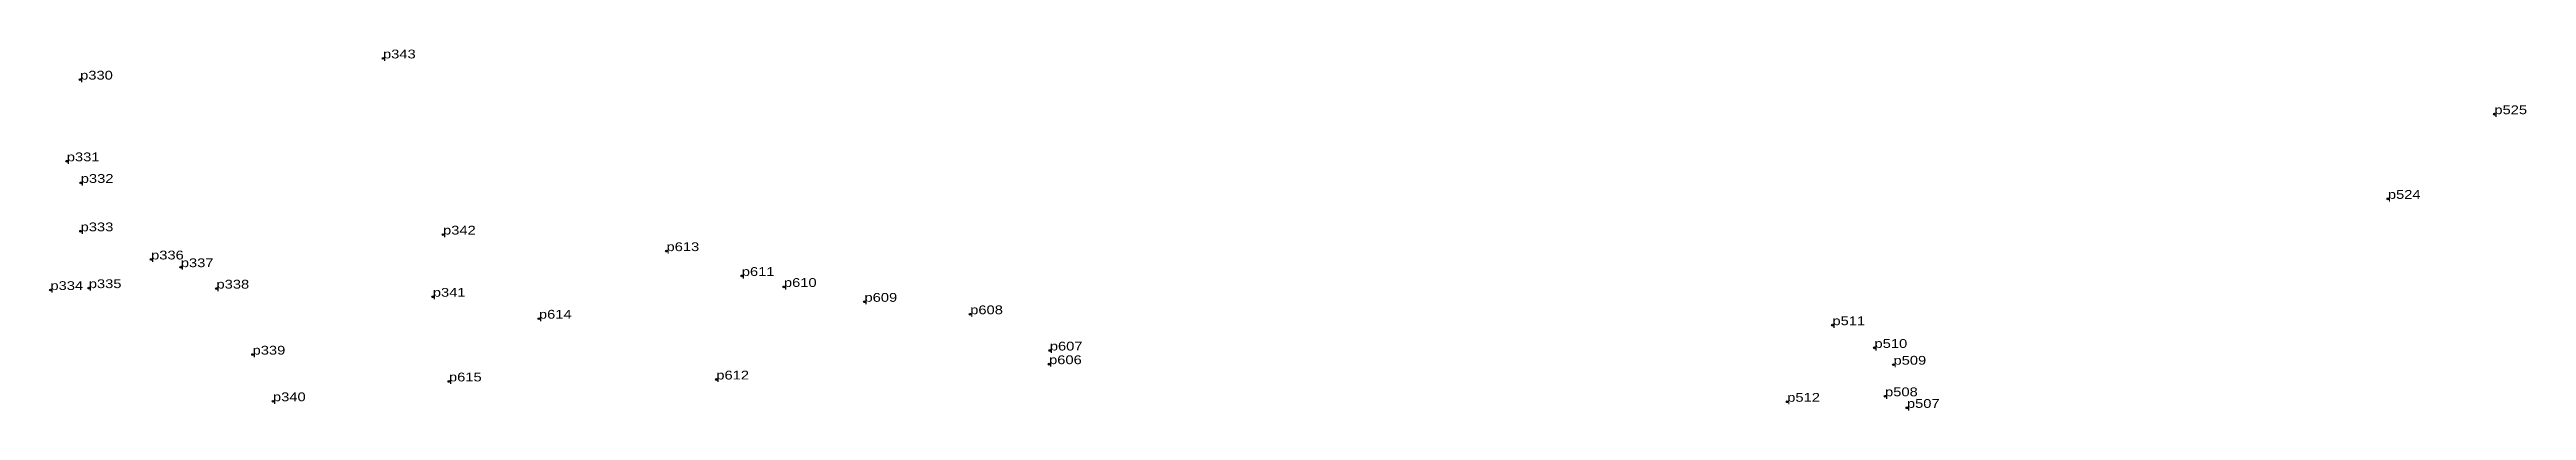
# Model space of a CAD drawing. Header units: metres. Extents: x 543607 to 546308, y 1834524 to 1839461.
# Drawn here: x 544634 to 545141, y 1837680 to 1837754 of the extents above; entities that cross this region are included whole.
import ezdxf

# ---------------------------------------------------------------- set-up
doc = ezdxf.new("R2010")
doc.units = ezdxf.units.M
doc.header["$LTSCALE"] = 0.72
doc.header["$PDMODE"] = 32
doc.header["$PDSIZE"] = 0.36
doc.layers.add('12', color=7, linetype='Continuous')
doc.layers.add('7', color=7, linetype='Continuous')

msp = doc.modelspace()

# ---------------------------------------------------------------- texts
at = {"layer": '12', "width": 1.25}
for s, p in [('p343', (544702.07, 1837751.86)), ('p343', (544702.07, 1837751.86)), ('p330', (544640.1, 1837747.52)), ('p330', (544640.1, 1837747.52)), ('p525', (545134.11, 1837740.43)), ('p525', (545134.11, 1837740.43)), ('p331', (544637.37, 1837730.79)), ('p331', (544637.37, 1837730.79)), ('p332', (544640.23, 1837726.36)), ('p332', (544640.23, 1837726.36)), ('p524', (545112.32, 1837723.09)), ('p524', (545112.32, 1837723.09)), ('p333', (544640.2, 1837716.45)), ('p333', (544640.2, 1837716.45)), ('p342', (544714.36, 1837715.78)), ('p342', (544714.36, 1837715.78)), ('p336', (544654.62, 1837710.68)), ('p336', (544654.62, 1837710.68)), ('p337', (544660.7, 1837709.1)), ('p337', (544660.7, 1837709.1)), ('p613', (544760.09, 1837712.39)), ('p334', (544634.02, 1837704.42)), ('p334', (544634.02, 1837704.42)), ('p335', (544641.87, 1837704.81)), ('p335', (544641.87, 1837704.81)), ('p338', (544668, 1837704.71)), ('p338', (544668, 1837704.71)), ('p341', (544712.27, 1837703.04)), ('p341', (544712.27, 1837703.04)), ('p611', (544775.49, 1837707.3)), ('p610', (544784.11, 1837705.05)), ('p614', (544733.98, 1837698.55)), ('p609', (544800.6, 1837702.01)), ('p608', (544822.23, 1837699.46)), ('p511', (544998.66, 1837697.21)), ('p511', (544998.66, 1837697.21)), ('p339', (544675.39, 1837691.19)), ('p339', (544675.39, 1837691.19)), ('p606', (544838.37, 1837689.23)), ('p607', (544838.52, 1837692.03)), ('p510', (545007.27, 1837692.56)), ('p510', (545007.27, 1837692.56)), ('p509', (545011.16, 1837689.12)), ('p509', (545011.16, 1837689.12)), ('p615', (544715.57, 1837685.7)), ('p612', (544770.28, 1837686.09)), ('p340', (544679.56, 1837681.64)), ('p340', (544679.56, 1837681.64)), ('p512', (544989.41, 1837681.53)), ('p512', (544989.41, 1837681.53)), ('p508', (545009.43, 1837682.66)), ('p508', (545009.43, 1837682.66)), ('p507', (545013.9, 1837680.28)), ('p507', (545013.9, 1837680.28))]:
    msp.add_text(s, height=1.8, dxfattribs=at).set_placement(p)

# ---------------------------------------------------------------- linework, layer by layer
at = {"layer": '7'}
for p in [(544702.07, 1837751.86), (544640.1, 1837747.52), (545134.11, 1837740.43), (544637.37, 1837730.79), (544640.23, 1837726.36), (545112.32, 1837723.09), (544640.2, 1837716.45), (544714.36, 1837715.78), (544654.62, 1837710.68), (544760.09, 1837712.39), (544641.87, 1837704.81), (544660.7, 1837709.1), (544660.7, 1837709.09), (544668, 1837704.71), (544775.49, 1837707.3), (544784.11, 1837705.05), (544634.02, 1837704.42), (544712.27, 1837703.05), (544712.27, 1837703.04), (544800.6, 1837702.01), (544733.98, 1837698.55), (544822.23, 1837699.46), (544998.66, 1837697.21), (544675.39, 1837691.19), (544838.52, 1837692.03), (545007.27, 1837692.57), (545007.27, 1837692.56), (544715.57, 1837685.7), (544770.28, 1837686.09), (544838.37, 1837689.23), (545011.16, 1837689.12), (544679.56, 1837681.64), (544989.41, 1837681.53), (545009.43, 1837682.66), (545013.9, 1837680.28)]:
    msp.add_point(p, dxfattribs=at)

msp.set_redraw_order([(e.dxf.handle, doc.entitydb.next_handle()) for e in msp.query("TEXT MTEXT ATTDEF DIMENSION ARC_DIMENSION")])  # texts and dimensions are drawn at this point

doc.saveas('drawing.dxf')
